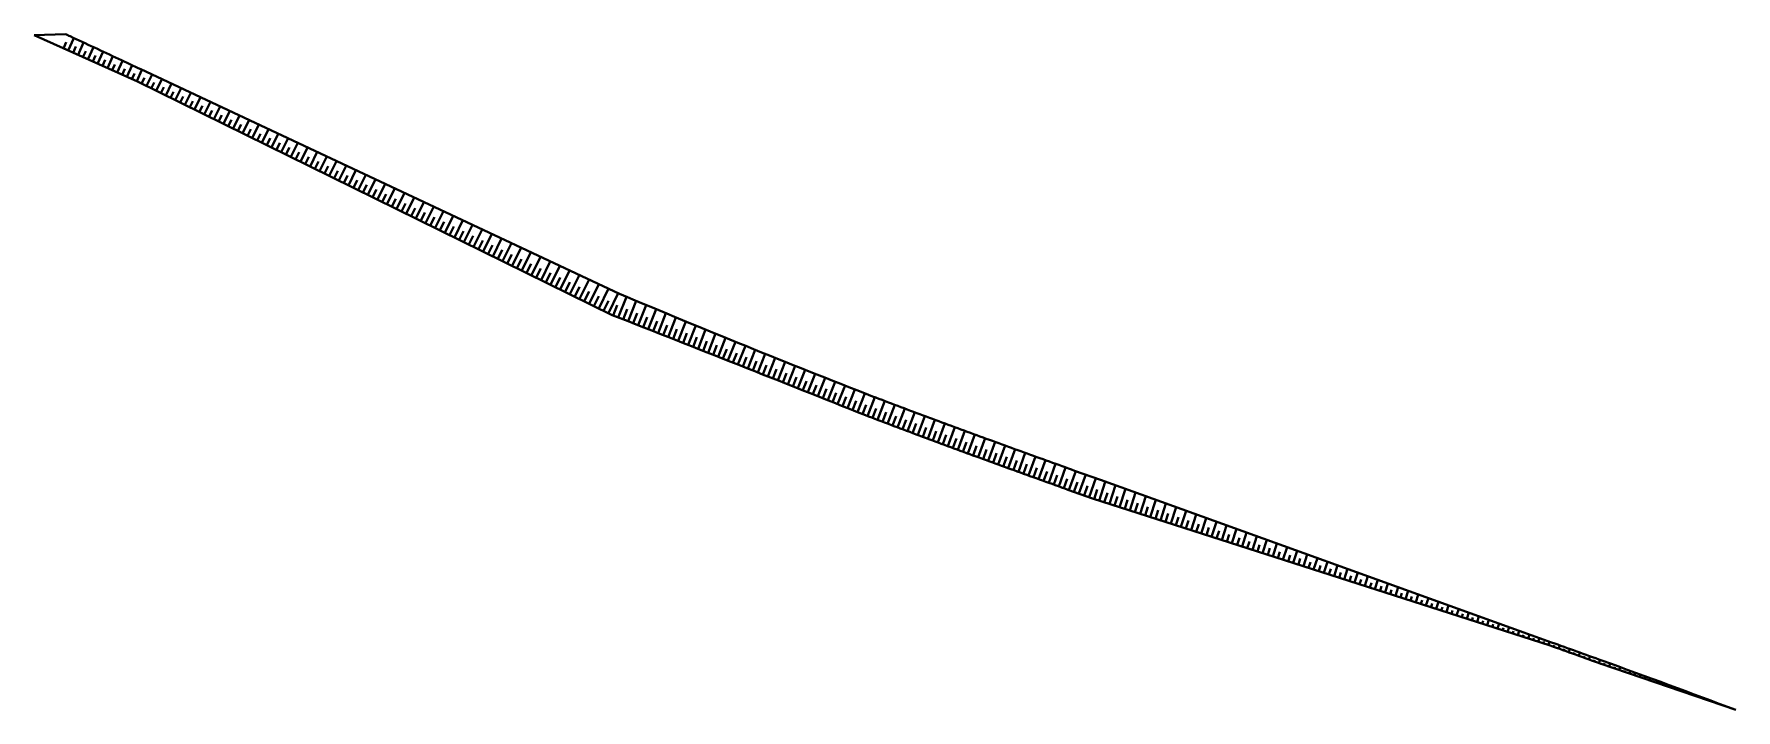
# Model space of a CAD drawing. Extents: x 10488 to 11879, y 8762 to 9579.
# Drawn here: x 11181.3 to 11498.4, y 9024.7 to 9150.7 of the extents above; entities that cross this region are included whole.
import ezdxf

# ---------------------------------------------------------------- set-up
doc = ezdxf.new("R2010")
doc.units = 0
doc.layers.add('оформление откосов', color=5, linetype='Continuous', lineweight=40)

msp = doc.modelspace()

# ---------------------------------------------------------------- linework, layer by layer
at = {"layer": 'оформление откосов', "color": 1}
for p, q in [((11181.34, 9150.45), (11187.19, 9150.67)), ((11188.77, 9149.92), (11187.72, 9147.58)), ((11187.33, 9149.17), (11186.81, 9147.99)), ((11189.15, 9148.34), (11188.63, 9147.17)), ((11190.58, 9149.08), (11189.54, 9146.76)), ((11190.97, 9147.5), (11190.45, 9146.35)), ((11192.39, 9148.23), (11191.36, 9145.94)), ((11192.79, 9146.67), (11192.28, 9145.54)), ((11194.2, 9147.39), (11193.19, 9145.13)), ((11194.6, 9145.84), (11194.1, 9144.72)), ((11196.01, 9146.54), (11195.01, 9144.31)), ((11196.42, 9145.01), (11195.92, 9143.9)), ((11197.82, 9145.7), (11196.83, 9143.49)), ((11198.24, 9144.18), (11197.74, 9143.08)), ((11199.63, 9144.85), (11198.65, 9142.67)), ((11201.44, 9144), (11200.48, 9141.85)), ((11200.05, 9143.34), (11199.57, 9142.26)), ((11201.9, 9142.48), (11201.38, 9141.42)), ((11203.33, 9143.12), (11202.27, 9140.98)), ((11203.7, 9141.61), (11203.17, 9140.53)), ((11205.13, 9142.27), (11204.07, 9140.09)), ((11205.5, 9140.75), (11204.96, 9139.65)), ((11206.94, 9141.42), (11205.86, 9139.21)), ((11208.75, 9140.57), (11207.65, 9138.33)), ((11207.3, 9139.88), (11206.75, 9138.77)), ((11209.1, 9139.02), (11208.55, 9137.89)), ((11210.56, 9139.72), (11209.44, 9137.45)), ((11210.9, 9138.15), (11210.34, 9137.01)), ((11212.37, 9138.87), (11211.24, 9136.57)), ((11212.7, 9137.29), (11212.13, 9136.12)), ((11214.18, 9138.02), (11213.03, 9135.68)), ((11215.99, 9137.17), (11214.82, 9134.8)), ((11214.5, 9136.42), (11213.93, 9135.24)), ((11216.31, 9135.55), (11215.72, 9134.36)), ((11217.8, 9136.32), (11216.62, 9133.92)), ((11218.11, 9134.69), (11217.51, 9133.48)), ((11219.61, 9135.47), (11218.41, 9133.04)), ((11221.42, 9134.62), (11220.2, 9132.16)), ((11219.91, 9133.82), (11219.3, 9132.6)), ((11221.71, 9132.96), (11221.1, 9131.71)), ((11223.22, 9133.78), (11221.99, 9131.27)), ((11223.51, 9132.09), (11222.89, 9130.83)), ((11225.03, 9132.93), (11223.79, 9130.39)), ((11225.31, 9131.23), (11224.68, 9129.95)), ((11226.84, 9132.08), (11225.58, 9129.51)), ((11228.65, 9131.23), (11227.37, 9128.63)), ((11227.11, 9130.36), (11226.48, 9129.07)), ((11228.91, 9129.5), (11228.27, 9128.19)), ((11230.46, 9130.38), (11229.16, 9127.75)), ((11230.71, 9128.63), (11230.06, 9127.31)), ((11232.27, 9129.53), (11230.96, 9126.86)), ((11232.51, 9127.76), (11231.85, 9126.42)), ((11234.08, 9128.68), (11232.75, 9125.98)), ((11235.89, 9127.83), (11234.54, 9125.1)), ((11234.31, 9126.9), (11233.65, 9125.54)), ((11236.12, 9126.03), (11235.44, 9124.66)), ((11237.7, 9126.98), (11236.34, 9124.22)), ((11237.92, 9125.17), (11237.23, 9123.78)), ((11239.51, 9126.13), (11238.13, 9123.34)), ((11241.31, 9125.29), (11239.92, 9122.45)), ((11243.12, 9124.44), (11241.71, 9121.57)), ((11239.72, 9124.3), (11239.03, 9122.9)), ((11241.52, 9123.44), (11240.82, 9122.01)), ((11243.32, 9122.57), (11242.61, 9121.13)), ((11244.93, 9123.59), (11243.51, 9120.69)), ((11245.12, 9121.71), (11244.4, 9120.25)), ((11246.74, 9122.74), (11245.3, 9119.81)), ((11248.55, 9121.89), (11247.09, 9118.93)), ((11246.92, 9120.84), (11246.2, 9119.37)), ((11248.72, 9119.97), (11247.99, 9118.49)), ((11250.36, 9121.04), (11248.89, 9118.04)), ((11250.52, 9119.11), (11249.78, 9117.6)), ((11252.17, 9120.19), (11250.68, 9117.16)), ((11252.32, 9118.24), (11251.57, 9116.72)), ((11253.98, 9119.34), (11252.47, 9116.28)), ((11255.79, 9118.49), (11254.26, 9115.4)), ((11254.12, 9117.38), (11253.37, 9115.84)), ((11255.93, 9116.51), (11255.16, 9114.96)), ((11257.6, 9117.64), (11256.06, 9114.52)), ((11257.73, 9115.65), (11256.95, 9114.08)), ((11259.4, 9116.79), (11257.85, 9113.63)), ((11261.21, 9115.95), (11259.64, 9112.75)), ((11263.02, 9115.1), (11261.43, 9111.87)), ((11259.53, 9114.78), (11258.75, 9113.19)), ((11261.33, 9113.92), (11260.54, 9112.31)), ((11263.13, 9113.05), (11262.33, 9111.43)), ((11264.83, 9114.25), (11263.23, 9110.99)), ((11264.93, 9112.19), (11264.12, 9110.55)), ((11266.64, 9113.4), (11265.02, 9110.11)), ((11268.45, 9112.55), (11266.81, 9109.22)), ((11266.73, 9111.32), (11265.92, 9109.67)), ((11268.53, 9110.45), (11267.71, 9108.78)), ((11270.26, 9111.7), (11268.61, 9108.34)), ((11270.33, 9109.59), (11269.5, 9107.9)), ((11272.07, 9110.85), (11270.4, 9107.46)), ((11272.13, 9108.72), (11271.3, 9107.02)), ((11273.88, 9110), (11272.19, 9106.58)), ((11275.69, 9109.15), (11273.98, 9105.7)), ((11273.93, 9107.86), (11273.09, 9106.14)), ((11275.74, 9106.99), (11274.88, 9105.26)), ((11277.49, 9108.3), (11275.78, 9104.81)), ((11277.54, 9106.13), (11276.67, 9104.37)), ((11279.3, 9107.46), (11277.57, 9103.93)), ((11281.11, 9106.61), (11279.36, 9103.05)), ((11282.92, 9105.76), (11281.16, 9102.17)), ((11279.34, 9105.26), (11278.47, 9103.49)), ((11281.14, 9104.4), (11280.26, 9102.61)), ((11282.94, 9103.53), (11282.05, 9101.73)), ((11284.73, 9104.91), (11282.95, 9101.29)), ((11284.74, 9102.66), (11283.84, 9100.85)), ((11286.54, 9104.06), (11284.74, 9100.4)), ((11288.35, 9103.21), (11286.53, 9099.52)), ((11290.16, 9102.36), (11288.33, 9098.64)), ((11286.54, 9101.8), (11285.64, 9099.96)), ((11288.34, 9100.93), (11287.43, 9099.08)), ((11289.99, 9100.16), (11289.23, 9098.21)), ((11291.68, 9101.71), (11290.16, 9097.85)), ((11291.84, 9099.4), (11291.09, 9097.48)), ((11293.52, 9100.94), (11292.02, 9097.12)), ((11295.36, 9100.16), (11293.88, 9096.39)), ((11297.21, 9099.39), (11295.74, 9095.66)), ((11293.7, 9098.65), (11292.95, 9096.75)), ((11295.55, 9097.9), (11294.81, 9096.02)), ((11297.4, 9097.15), (11296.67, 9095.29)), ((11299.05, 9098.63), (11297.6, 9094.92)), ((11299.25, 9096.4), (11298.53, 9094.56)), ((11300.9, 9097.86), (11299.46, 9094.19)), ((11302.75, 9097.1), (11301.32, 9093.46)), ((11304.6, 9096.33), (11303.17, 9092.73)), ((11301.11, 9095.65), (11300.39, 9093.83)), ((11302.96, 9094.9), (11302.24, 9093.09)), ((11304.81, 9094.16), (11304.1, 9092.36)), ((11306.45, 9095.57), (11305.03, 9091.99)), ((11306.67, 9093.41), (11305.96, 9091.63)), ((11308.3, 9094.82), (11306.89, 9091.26)), ((11310.15, 9094.06), (11308.75, 9090.53)), ((11312, 9093.31), (11310.61, 9089.79)), ((11308.52, 9092.67), (11307.82, 9090.89)), ((11310.37, 9091.92), (11309.68, 9090.16)), ((11312.23, 9091.18), (11311.54, 9089.42)), ((11313.85, 9092.55), (11312.46, 9089.06)), ((11314.08, 9090.43), (11313.39, 9088.69)), ((11315.7, 9091.8), (11314.32, 9088.32)), ((11315.94, 9089.69), (11315.25, 9087.95)), ((11317.56, 9091.06), (11316.18, 9087.58)), ((11319.41, 9090.31), (11318.04, 9086.85)), ((11321.27, 9089.56), (11319.89, 9086.11)), ((11317.8, 9088.95), (11317.11, 9087.22)), ((11319.65, 9088.21), (11318.97, 9086.48)), ((11321.51, 9087.47), (11320.82, 9085.74)), ((11323.12, 9088.82), (11321.75, 9085.37)), ((11323.36, 9086.73), (11322.68, 9085)), ((11324.98, 9088.08), (11323.61, 9084.64)), ((11326.84, 9087.34), (11325.46, 9083.9)), ((11328.69, 9086.61), (11327.32, 9083.16)), ((11325.22, 9085.99), (11324.54, 9084.27)), ((11327.08, 9085.25), (11326.39, 9083.53)), ((11328.94, 9084.51), (11328.25, 9082.79)), ((11330.55, 9085.87), (11329.18, 9082.42)), ((11330.79, 9083.78), (11330.11, 9082.05)), ((11332.41, 9085.14), (11331.03, 9081.68)), ((11334.27, 9084.41), (11332.89, 9080.94)), ((11336.13, 9083.68), (11334.75, 9080.2)), ((11332.65, 9083.04), (11331.96, 9081.31)), ((11334.51, 9082.31), (11333.82, 9080.57)), ((11336.37, 9081.57), (11335.67, 9079.83)), ((11337.95, 9082.98), (11336.6, 9079.47)), ((11338.21, 9080.87), (11337.54, 9079.11)), ((11339.81, 9082.27), (11338.47, 9078.75)), ((11340.07, 9080.16), (11339.4, 9078.4)), ((11341.67, 9081.56), (11340.34, 9078.04)), ((11343.53, 9080.86), (11342.21, 9077.34)), ((11345.4, 9080.16), (11344.08, 9076.64)), ((11341.94, 9079.45), (11341.27, 9077.69)), ((11343.8, 9078.75), (11343.14, 9076.99)), ((11345.67, 9078.05), (11345.01, 9076.29)), ((11347.26, 9079.46), (11345.95, 9075.94)), ((11347.54, 9077.35), (11346.89, 9075.59)), ((11349.13, 9078.77), (11347.82, 9075.24)), ((11351, 9078.07), (11349.7, 9074.55)), ((11352.87, 9077.38), (11351.57, 9073.86)), ((11349.41, 9076.66), (11348.76, 9074.89)), ((11351.28, 9075.96), (11350.63, 9074.2)), ((11353.16, 9075.27), (11352.51, 9073.51)), ((11354.74, 9076.7), (11353.45, 9073.17)), ((11355.03, 9074.59), (11354.38, 9072.82)), ((11356.61, 9076.01), (11355.32, 9072.48)), ((11356.91, 9073.9), (11356.26, 9072.14)), ((11358.49, 9075.33), (11357.2, 9071.79)), ((11360.36, 9074.64), (11359.08, 9071.11)), ((11362.24, 9073.96), (11360.95, 9070.43)), ((11358.78, 9073.22), (11358.14, 9071.45)), ((11360.66, 9072.54), (11360.01, 9070.77)), ((11362.53, 9071.85), (11361.89, 9070.09)), ((11364.11, 9073.28), (11362.83, 9069.75)), ((11364.41, 9071.17), (11363.77, 9069.41)), ((11365.99, 9072.6), (11364.71, 9069.07)), ((11367.87, 9071.92), (11366.59, 9068.39)), ((11369.75, 9071.25), (11368.47, 9067.71)), ((11371.62, 9070.57), (11370.35, 9067.03)), ((11366.29, 9070.49), (11365.65, 9068.73)), ((11368.17, 9069.82), (11367.53, 9068.05)), ((11370.05, 9069.14), (11369.41, 9067.37)), ((11371.93, 9068.46), (11371.29, 9066.69)), ((11373.5, 9069.89), (11372.23, 9066.35)), ((11373.81, 9067.78), (11373.17, 9066.01)), ((11375.38, 9069.21), (11374.11, 9065.68)), ((11377.26, 9068.54), (11375.99, 9065)), ((11379.14, 9067.86), (11377.87, 9064.32)), ((11375.69, 9067.11), (11375.05, 9065.34)), ((11377.57, 9066.43), (11376.93, 9064.66)), ((11379.38, 9065.78), (11378.81, 9063.99)), ((11380.9, 9067.23), (11379.76, 9063.69)), ((11381.28, 9065.13), (11380.71, 9063.38)), ((11382.78, 9066.55), (11381.66, 9063.08)), ((11383.17, 9064.49), (11382.62, 9062.77)), ((11384.66, 9065.87), (11383.57, 9062.47)), ((11386.54, 9065.19), (11385.47, 9061.85)), ((11388.42, 9064.52), (11387.37, 9061.24)), ((11385.06, 9063.85), (11384.52, 9062.16)), ((11386.95, 9063.2), (11386.42, 9061.55)), ((11388.84, 9062.56), (11388.32, 9060.94)), ((11390.3, 9063.84), (11389.27, 9060.63)), ((11390.73, 9061.91), (11390.22, 9060.33)), ((11392.18, 9063.16), (11391.18, 9060.02)), ((11392.63, 9061.27), (11392.13, 9059.72)), ((11394.07, 9062.48), (11393.08, 9059.41)), ((11395.95, 9061.8), (11394.98, 9058.8)), ((11397.83, 9061.13), (11396.88, 9058.19)), ((11394.52, 9060.62), (11394.03, 9059.1)), ((11396.41, 9059.98), (11395.93, 9058.49)), ((11398.3, 9059.34), (11397.83, 9057.88)), ((11399.71, 9060.45), (11398.78, 9057.58)), ((11400.19, 9058.69), (11399.74, 9057.27)), ((11401.59, 9059.77), (11400.69, 9056.97)), ((11402.08, 9058.05), (11401.64, 9056.66)), ((11403.47, 9059.09), (11402.59, 9056.35)), ((11405.35, 9058.42), (11404.49, 9055.74)), ((11403.98, 9057.4), (11403.54, 9056.05)), ((11405.87, 9056.76), (11405.44, 9055.44)), ((11407.23, 9057.74), (11406.39, 9055.13)), ((11407.76, 9056.11), (11407.34, 9054.83)), ((11409.11, 9057.06), (11408.3, 9054.52)), ((11409.65, 9055.47), (11409.25, 9054.21)), ((11410.99, 9056.38), (11410.2, 9053.91)), ((11411.54, 9054.82), (11411.15, 9053.6)), ((11412.87, 9055.71), (11412.1, 9053.3)), ((11414.75, 9055.03), (11414, 9052.69)), ((11413.43, 9054.18), (11413.05, 9052.99)), ((11415.32, 9053.54), (11414.95, 9052.38)), ((11416.64, 9054.35), (11415.9, 9052.08)), ((11417.22, 9052.89), (11416.86, 9051.77)), ((11418.52, 9053.67), (11417.81, 9051.46)), ((11419.11, 9052.25), (11418.76, 9051.16)), ((11420.4, 9053), (11419.71, 9050.85)), ((11421, 9051.6), (11420.66, 9050.55)), ((11422.28, 9052.32), (11421.61, 9050.24)), ((11424.16, 9051.64), (11423.51, 9049.63)), ((11422.89, 9050.96), (11422.56, 9049.94)), ((11424.78, 9050.31), (11424.46, 9049.33)), ((11426.04, 9050.96), (11425.42, 9049.02)), ((11426.67, 9049.67), (11426.37, 9048.71)), ((11427.92, 9050.28), (11427.32, 9048.41)), ((11428.57, 9049.02), (11428.27, 9048.1)), ((11429.8, 9049.61), (11429.22, 9047.8)), ((11430.46, 9048.38), (11430.17, 9047.49)), ((11431.68, 9048.93), (11431.12, 9047.19)), ((11432.35, 9047.74), (11432.07, 9046.88)), ((11433.56, 9048.25), (11433.02, 9046.58)), ((11434.24, 9047.09), (11433.98, 9046.27)), ((11435.44, 9047.57), (11434.93, 9045.96)), ((11436.13, 9046.45), (11435.88, 9045.66)), ((11437.33, 9046.9), (11436.83, 9045.35)), ((11438.02, 9045.8), (11437.78, 9045.05)), ((11439.21, 9046.22), (11438.73, 9044.74)), ((11441.09, 9045.54), (11440.63, 9044.13)), ((11439.91, 9045.16), (11439.68, 9044.44)), ((11441.81, 9044.51), (11441.58, 9043.83)), ((11442.97, 9044.86), (11442.54, 9043.52)), ((11443.7, 9043.87), (11443.49, 9043.21)), ((11444.85, 9044.19), (11444.44, 9042.91)), ((11445.59, 9043.22), (11445.39, 9042.6)), ((11446.73, 9043.51), (11446.34, 9042.3)), ((11447.48, 9042.58), (11447.29, 9041.99)), ((11448.61, 9042.83), (11448.24, 9041.69)), ((11450.49, 9042.15), (11450.14, 9041.07)), ((11449.37, 9041.94), (11449.19, 9041.38)), ((11451.26, 9041.29), (11451.1, 9040.77)), ((11452.37, 9041.47), (11452.05, 9040.46)), ((11453.16, 9040.65), (11453, 9040.16)), ((11454.25, 9040.8), (11453.95, 9039.85)), ((11455.05, 9040), (11454.9, 9039.55)), ((11456.13, 9040.12), (11455.85, 9039.24)), ((11456.94, 9039.36), (11456.8, 9038.94)), ((11458.01, 9039.44), (11457.75, 9038.63)), ((11458.83, 9038.71), (11458.7, 9038.32)), ((11459.9, 9038.76), (11459.66, 9038.02)), ((11460.72, 9038.07), (11460.61, 9037.71)), ((11461.78, 9038.09), (11461.56, 9037.41)), ((11462.61, 9037.42), (11462.51, 9037.1)), ((11463.66, 9037.41), (11463.46, 9036.8)), ((11464.51, 9036.77), (11464.4, 9036.47)), ((11465.56, 9036.72), (11465.34, 9036.13)), ((11466.39, 9036.09), (11466.28, 9035.79)), ((11467.44, 9036.05), (11467.22, 9035.45)), ((11468.27, 9035.41), (11468.16, 9035.11)), ((11469.32, 9035.37), (11469.1, 9034.78)), ((11470.15, 9034.73), (11470.04, 9034.44)), ((11471.2, 9034.69), (11470.98, 9034.1)), ((11472.03, 9034.05), (11471.92, 9033.76)), ((11473.08, 9034.01), (11472.86, 9033.42)), ((11473.9, 9033.38), (11473.8, 9033.09)), ((11474.94, 9033.33), (11474.75, 9032.76)), ((11475.79, 9032.72), (11475.69, 9032.44)), ((11476.82, 9032.65), (11476.64, 9032.12)), ((11477.67, 9032.05), (11477.58, 9031.79)), ((11478.7, 9031.97), (11478.53, 9031.47)), ((11479.56, 9031.39), (11479.48, 9031.15)), ((11480.58, 9031.28), (11480.42, 9030.82)), ((11481.44, 9030.72), (11481.37, 9030.5)), ((11482.45, 9030.59), (11482.31, 9030.18)), ((11483.32, 9030.05), (11483.26, 9029.85)), ((11484.33, 9029.91), (11484.2, 9029.53)), ((11485.21, 9029.38), (11485.15, 9029.21)), ((11486.21, 9029.21), (11486.09, 9028.88)), ((11487.09, 9028.71), (11487.04, 9028.56)), ((11488.08, 9028.52), (11487.98, 9028.24)), ((11488.97, 9028.04), (11488.93, 9027.91)), ((11489.95, 9027.83), (11489.87, 9027.59)), ((11490.85, 9027.37), (11490.82, 9027.27)), ((11491.83, 9027.13), (11491.76, 9026.94)), ((11492.74, 9026.7), (11492.71, 9026.62)), ((11493.7, 9026.43), (11493.65, 9026.3)), ((11494.62, 9026.03), (11494.6, 9025.97)), ((11495.57, 9025.73), (11495.54, 9025.65)), ((11496.5, 9025.35), (11496.49, 9025.33)), ((11497.44, 9025.03), (11497.43, 9025))]:
    msp.add_line(p, q, dxfattribs=at)
for points in [[(11181.34, 9150.45), (11200.62, 9141.79), (11289.06, 9098.28, -0.001463), (11336.2, 9079.62, 0.002188), (11345.64, 9076.05, 0.001563), (11355.07, 9072.57, 0.000938), (11364.5, 9069.14, 0.000313), (11373.92, 9065.74), (11378.5, 9064.09), (11463.8, 9036.69, -0.000391), (11473.2, 9033.29, -0.000009), (11473.28, 9033.27), (11498.38, 9024.68)], [(11187.16, 9150.67, -0.000155), (11188.05, 9150.25, -0.000938), (11197.1, 9146.04, -0.000144), (11201.26, 9144.09), (11290.4, 9102.25, 0.006747), (11337.55, 9083.13, 0.002188), (11346.95, 9079.58, 0.001563), (11356.36, 9076.1, 0.000938), (11365.78, 9072.68, 0.000313), (11375.19, 9069.28), (11379.98, 9067.56), (11464.02, 9037.28, -0.000391), (11473.42, 9033.89, -0.003126), (11498.38, 9024.68)]]:
    msp.add_lwpolyline(points, format="xyb", dxfattribs=at)

doc.saveas('drawing.dxf')
